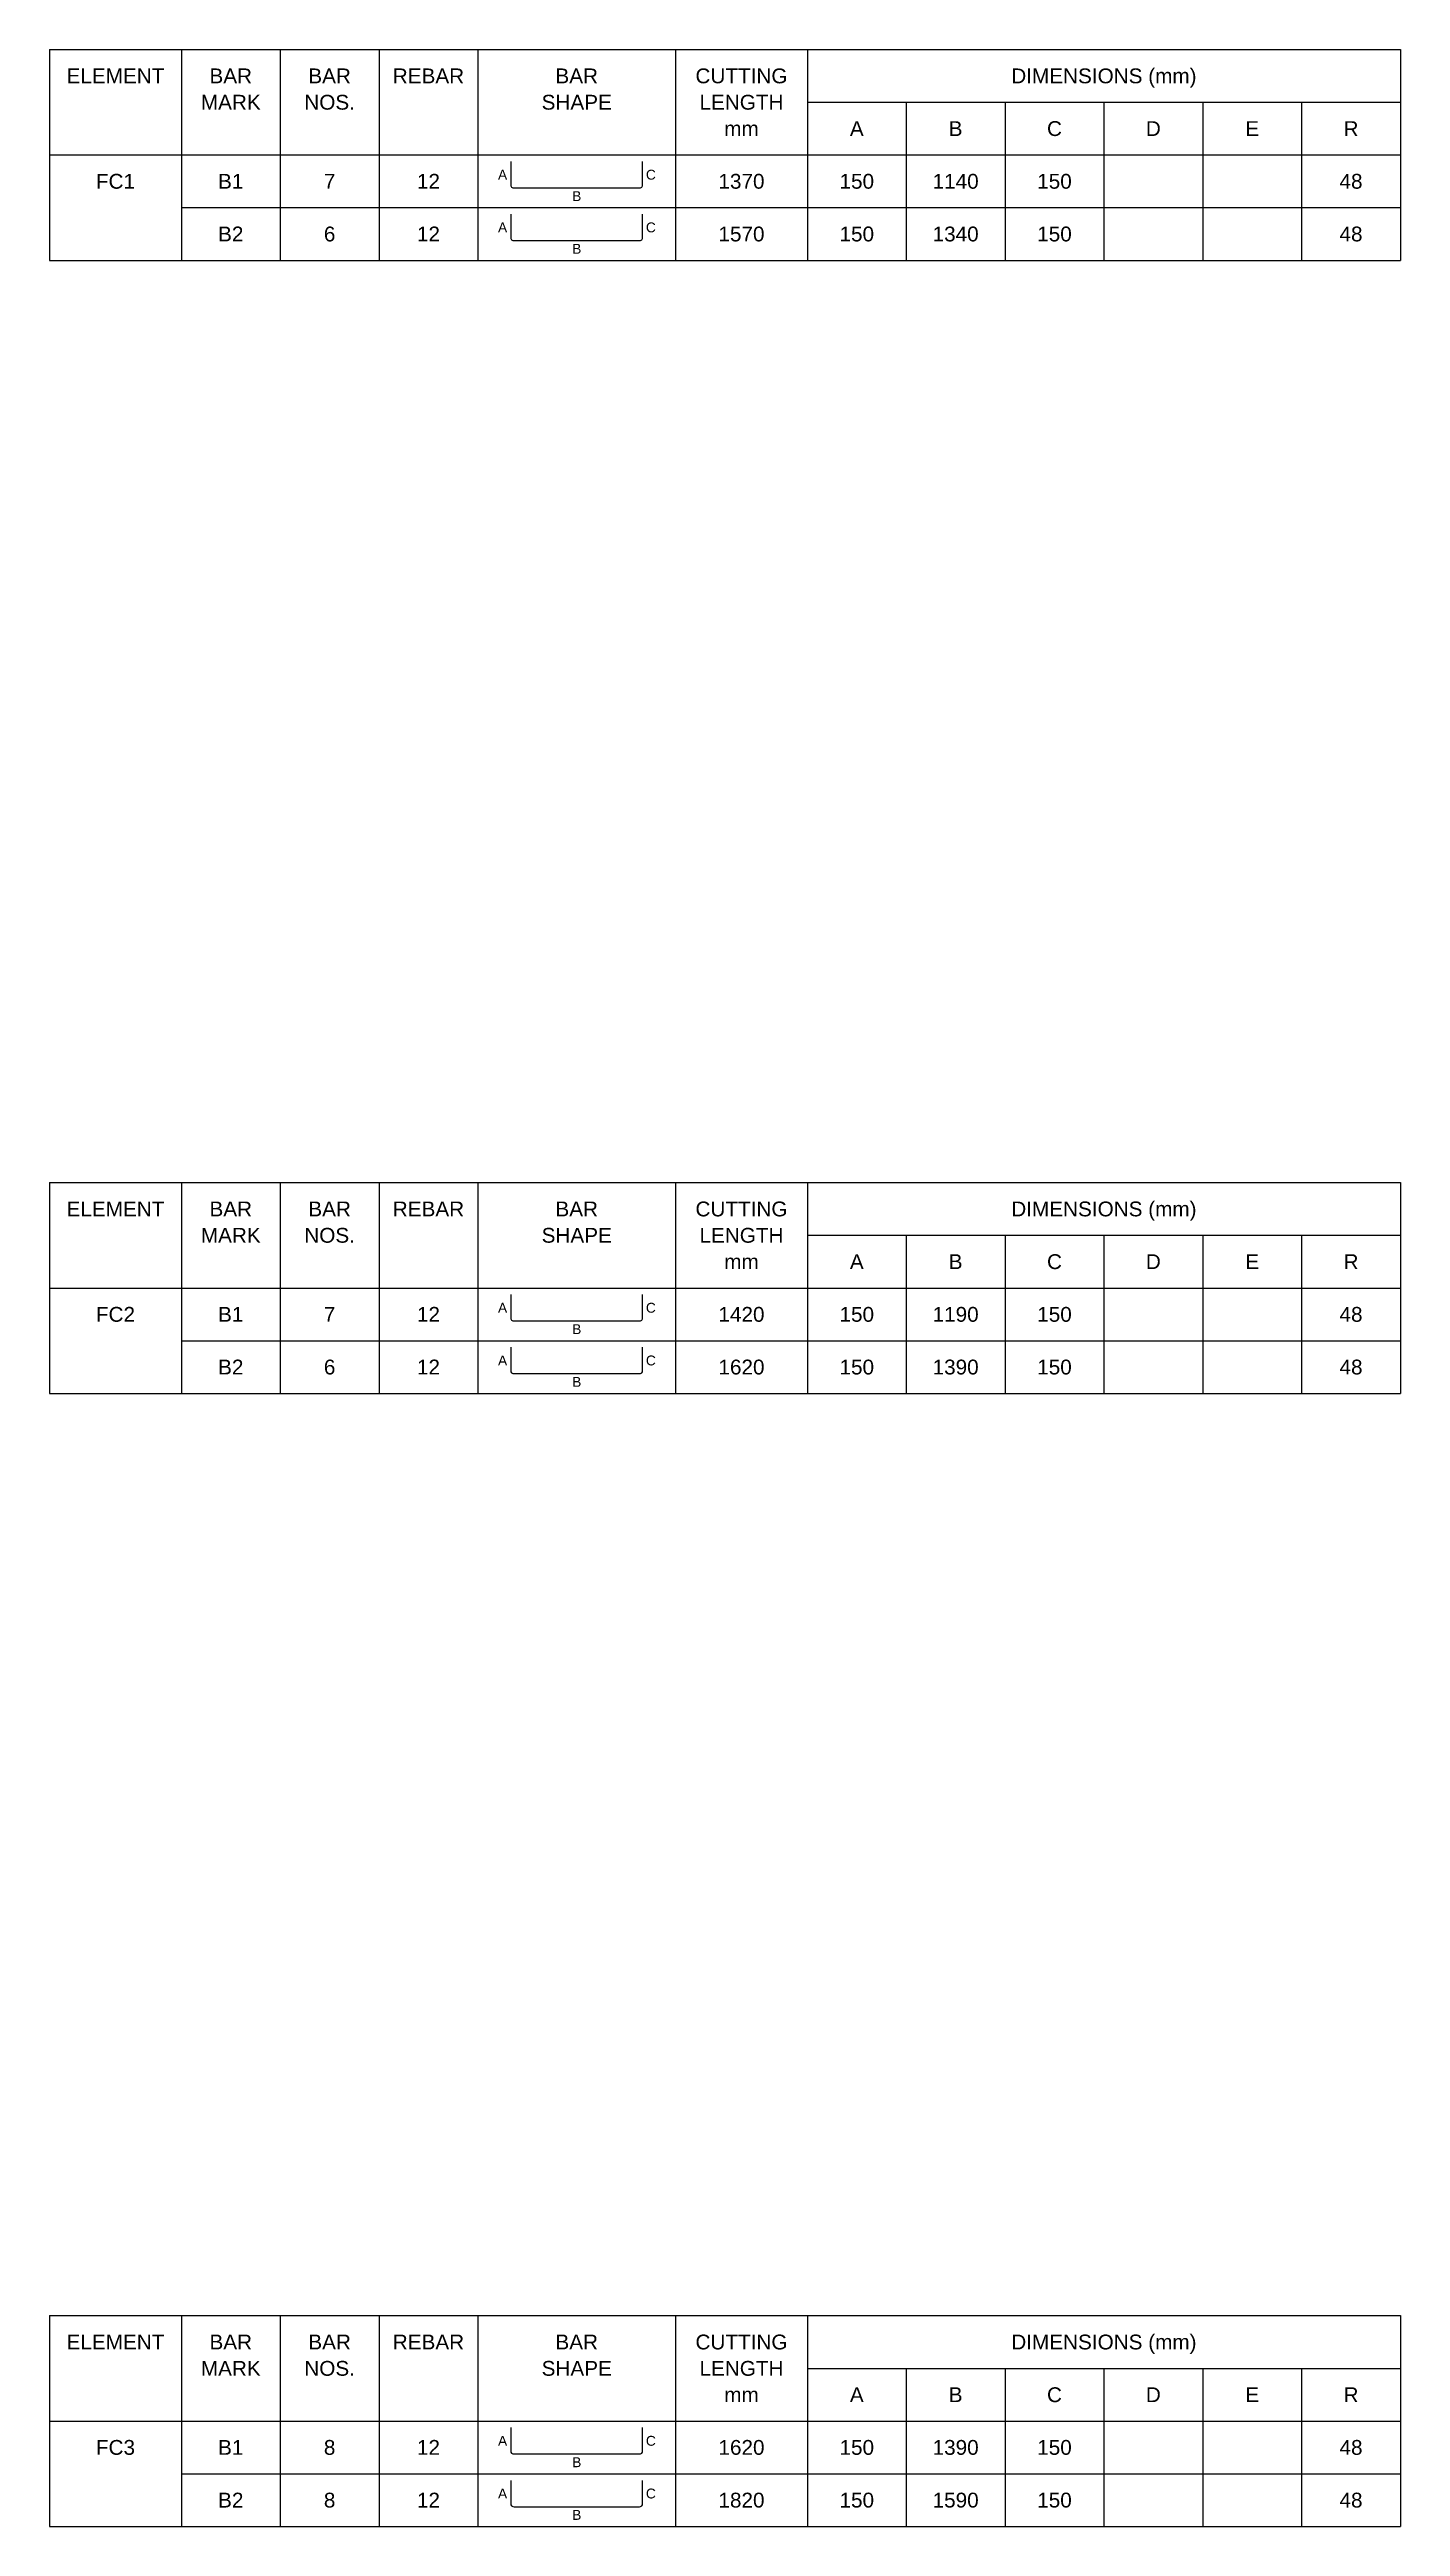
# Model space of a CAD drawing. Header units: inches. Extents: x -3602 to 70100, y -209600 to 630.
# Drawn here: x 39600 to 60100, y -37600 to 0 of the extents above; entities that cross this region are included whole.
import ezdxf
from ezdxf.enums import TextEntityAlignment as Align

# ---------------------------------------------------------------- set-up
doc = ezdxf.new("R2010")
doc.units = ezdxf.units.IN
doc.header["$LTSCALE"] = 1000
doc.header["$MEASUREMENT"] = 0
for name, color, linetype in [('Dim', 31, 'Continuous'), ('Reinforcement', 4, 'Continuous'), ('Schedule Header', 4, 'Continuous'), ('Schedule Line', 60, 'Continuous'), ('Text', 31, 'Continuous')]:
    doc.layers.add(name, color=color, linetype=linetype)
doc.styles.add('SC-BBS1', font='SansSerif')

msp = doc.modelspace()

# ---------------------------------------------------------------- texts
at = {"layer": 'Dim', "style": 'SC-BBS1'}
for s, p in [('A', (46475, -1900)), ('C', (48725, -1900)), ('B', (47600, -2225)), ('A', (46475, -2700)), ('C', (48725, -2700)), ('B', (47600, -3025)), ('A', (46475, -19100)), ('C', (48725, -19100)), ('B', (47600, -19425)), ('A', (46475, -19900)), ('C', (48725, -19900)), ('B', (47600, -20225)), ('A', (46475, -36300)), ('C', (48725, -36300)), ('B', (47600, -36625)), ('A', (46475, -37100)), ('C', (48725, -37100)), ('B', (47600, -37425))]:
    msp.add_text(s, height=150, dxfattribs=at).set_placement(p, align=Align.MIDDLE_CENTER)
at = {"layer": 'Schedule Header', "style": 'SC-BBS1'}
for s, p in [('ELEMENT', (40600, -400)), ('BAR', (42350, -400)), ('BAR', (43850, -400)), ('REBAR', (45350, -400)), ('BAR', (47600, -400)), ('CUTTING', (50100, -400)), ('DIMENSIONS (mm)', (55600, -400)), ('MARK', (42350, -800)), ('NOS.', (43850, -800)), ('SHAPE', (47600, -800)), ('LENGTH', (50100, -800)), ('A', (51850, -1200)), ('B', (53350, -1200)), ('C', (54850, -1200)), ('D', (56350, -1200)), ('E', (57850, -1200)), ('R', (59350, -1200)), ('mm', (50100, -1200)), ('ELEMENT', (40600, -17600)), ('BAR', (42350, -17600)), ('BAR', (43850, -17600)), ('REBAR', (45350, -17600)), ('BAR', (47600, -17600)), ('CUTTING', (50100, -17600)), ('DIMENSIONS (mm)', (55600, -17600)), ('MARK', (42350, -18000)), ('NOS.', (43850, -18000)), ('SHAPE', (47600, -18000)), ('LENGTH', (50100, -18000)), ('mm', (50100, -18400)), ('A', (51850, -18400)), ('B', (53350, -18400)), ('C', (54850, -18400)), ('D', (56350, -18400)), ('E', (57850, -18400)), ('R', (59350, -18400)), ('ELEMENT', (40600, -34800)), ('BAR', (42350, -34800)), ('BAR', (43850, -34800)), ('REBAR', (45350, -34800)), ('BAR', (47600, -34800)), ('CUTTING', (50100, -34800)), ('DIMENSIONS (mm)', (55600, -34800)), ('MARK', (42350, -35200)), ('NOS.', (43850, -35200)), ('SHAPE', (47600, -35200)), ('LENGTH', (50100, -35200)), ('mm', (50100, -35600)), ('A', (51850, -35600)), ('B', (53350, -35600)), ('C', (54850, -35600)), ('D', (56350, -35600)), ('E', (57850, -35600)), ('R', (59350, -35600))]:
    msp.add_text(s, height=225, dxfattribs=at).set_placement(p, align=Align.MIDDLE_CENTER)
at = {"layer": 'Text', "style": 'SC-BBS1'}
for s, p in [('FC1', (40600, -2000)), ('B1', (42350, -2000)), ('7', (43850, -2000)), ('12', (45350, -2000)), ('1370', (50100, -2000)), ('150', (51850, -2000)), ('1140', (53350, -2000)), ('150', (54850, -2000)), ('48', (59350, -2000)), ('B2', (42350, -2800)), ('6', (43850, -2800)), ('12', (45350, -2800)), ('1570', (50100, -2800)), ('150', (51850, -2800)), ('1340', (53350, -2800)), ('150', (54850, -2800)), ('48', (59350, -2800)), ('FC2', (40600, -19200)), ('B1', (42350, -19200)), ('7', (43850, -19200)), ('12', (45350, -19200)), ('1420', (50100, -19200)), ('150', (51850, -19200)), ('1190', (53350, -19200)), ('150', (54850, -19200)), ('48', (59350, -19200)), ('B2', (42350, -20000)), ('6', (43850, -20000)), ('12', (45350, -20000)), ('1620', (50100, -20000)), ('150', (51850, -20000)), ('1390', (53350, -20000)), ('150', (54850, -20000)), ('48', (59350, -20000)), ('FC3', (40600, -36400)), ('B1', (42350, -36400)), ('8', (43850, -36400)), ('12', (45350, -36400)), ('1620', (50100, -36400)), ('150', (51850, -36400)), ('1390', (53350, -36400)), ('150', (54850, -36400)), ('48', (59350, -36400)), ('B2', (42350, -37200)), ('8', (43850, -37200)), ('12', (45350, -37200)), ('1820', (50100, -37200)), ('150', (51850, -37200)), ('1590', (53350, -37200)), ('150', (54850, -37200)), ('48', (59350, -37200))]:
    msp.add_text(s, height=225, dxfattribs=at).set_placement(p, align=Align.MIDDLE_CENTER)

# ---------------------------------------------------------------- linework, layer by layer
at = {"layer": 'Reinforcement'}
for points in [[(46600, -1700), (46600, -2050, 0.5), (46650, -2100), (48550, -2100, 0.5), (48600, -2050), (48600, -1700)], [(46600, -2500), (46600, -2850, 0.5), (46650, -2900), (48550, -2900, 0.5), (48600, -2850), (48600, -2500)], [(46600, -18900), (46600, -19250, 0.5), (46650, -19300), (48550, -19300, 0.5), (48600, -19250), (48600, -18900)], [(46600, -19700), (46600, -20050, 0.5), (46650, -20100), (48550, -20100, 0.5), (48600, -20050), (48600, -19700)], [(46600, -36100), (46600, -36450, 0.5), (46650, -36500), (48550, -36500, 0.5), (48600, -36450), (48600, -36100)], [(46600, -36900), (46600, -37250, 0.5), (46650, -37300), (48550, -37300, 0.5), (48600, -37250), (48600, -36900)]]:
    msp.add_lwpolyline(points, format="xyb", dxfattribs=at)
at = {"layer": 'Schedule Line'}
for p, q in [((39600, 0), (60100, 0)), ((39600, 0), (39600, -3200)), ((41600, 0), (41600, -3200)), ((43100, 0), (43100, -3200)), ((44600, 0), (44600, -3200)), ((46100, 0), (46100, -3200)), ((49100, 0), (49100, -3200)), ((51100, 0), (51100, -3200)), ((60100, 0), (60100, -3200)), ((51100, -800), (60100, -800)), ((52600, -800), (52600, -3200)), ((54100, -800), (54100, -3200)), ((55600, -800), (55600, -3200)), ((57100, -800), (57100, -3200)), ((58600, -800), (58600, -3200)), ((39600, -1600), (60100, -1600)), ((41600, -2400), (60100, -2400)), ((39600, -3200), (60100, -3200)), ((41600, -3200), (60100, -3200)), ((39600, -17200), (60100, -17200)), ((39600, -17200), (39600, -20400)), ((41600, -17200), (41600, -20400)), ((43100, -17200), (43100, -20400)), ((44600, -17200), (44600, -20400)), ((46100, -17200), (46100, -20400)), ((49100, -17200), (49100, -20400)), ((51100, -17200), (51100, -20400)), ((60100, -17200), (60100, -20400)), ((51100, -18000), (60100, -18000)), ((52600, -18000), (52600, -20400)), ((54100, -18000), (54100, -20400)), ((55600, -18000), (55600, -20400)), ((57100, -18000), (57100, -20400)), ((58600, -18000), (58600, -20400)), ((39600, -18800), (60100, -18800)), ((41600, -19600), (60100, -19600)), ((39600, -20400), (60100, -20400)), ((41600, -20400), (60100, -20400)), ((39600, -34400), (60100, -34400)), ((39600, -34400), (39600, -37600)), ((41600, -34400), (41600, -37600)), ((43100, -34400), (43100, -37600)), ((44600, -34400), (44600, -37600)), ((46100, -34400), (46100, -37600)), ((49100, -34400), (49100, -37600)), ((51100, -34400), (51100, -37600)), ((60100, -34400), (60100, -37600)), ((51100, -35200), (60100, -35200)), ((52600, -35200), (52600, -37600)), ((54100, -35200), (54100, -37600)), ((55600, -35200), (55600, -37600)), ((57100, -35200), (57100, -37600)), ((58600, -35200), (58600, -37600)), ((39600, -36000), (60100, -36000)), ((41600, -36800), (60100, -36800)), ((39600, -37600), (60100, -37600)), ((41600, -37600), (60100, -37600))]:
    msp.add_line(p, q, dxfattribs=at)

msp.set_redraw_order([(e.dxf.handle, doc.entitydb.next_handle()) for e in msp.query("TEXT MTEXT ATTDEF DIMENSION ARC_DIMENSION")])  # texts and dimensions are drawn at this point

doc.saveas('drawing.dxf')
